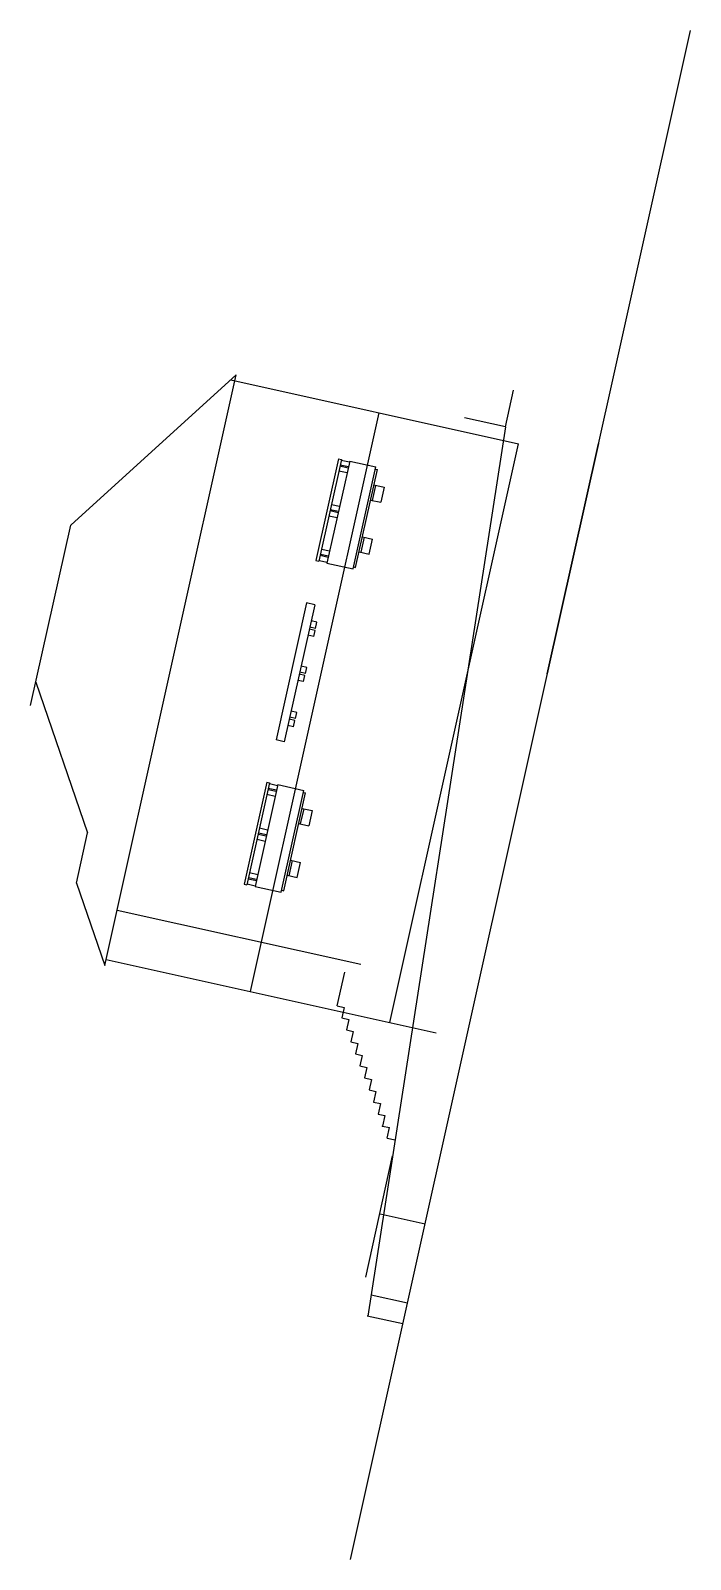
# Model space of a CAD drawing. Header units: millimetres. Extents: x 1778 to 2471, y 1406 to 1876.
# Drawn here: x 1932 to 1947.78, y 1499.81 to 1536.41 of the extents above; entities that cross this region are included whole.
import ezdxf

# ---------------------------------------------------------------- set-up
doc = ezdxf.new("R2010")
doc.units = ezdxf.units.MM

msp = doc.modelspace()

# ---------------------------------------------------------------- linework, layer by layer
for p, q in [((1939.645, 1499.811), (1947.776, 1536.406)), ((1936.91, 1528.164), (1932.955, 1524.564)), ((1933.768, 1514.026), (1936.91, 1528.164)), ((1936.781, 1528.047), (1943.663, 1526.517)), ((1943.353, 1526.92), (1943.549, 1527.8)), ((1937.256, 1513.404), (1940.335, 1527.257)), ((1943.353, 1526.92), (1942.377, 1527.137)), ((1943.353, 1526.92), (1940.061, 1505.634)), ((1940.585, 1512.664), (1943.663, 1526.517)), ((1944.353, 1521.009), (1945.577, 1526.524)), ((1944.355, 1521.008), (1945.58, 1526.524)), ((1944.355, 1521.008), (1945.58, 1526.524)), ((1944.357, 1521.008), (1945.583, 1526.523)), ((1939.363, 1526.158), (1938.821, 1523.718)), ((1939.431, 1526.143), (1938.889, 1523.703)), ((1939.627, 1526.1), (1939.084, 1523.659)), ((1939.363, 1526.158), (1939.431, 1526.143)), ((1939.427, 1526.124), (1939.622, 1526.08)), ((1939.627, 1526.1), (1940.251, 1525.961)), ((1939.564, 1525.817), (1939.369, 1525.86)), ((1939.59, 1525.934), (1939.395, 1525.977)), ((1939.596, 1525.963), (1939.401, 1526.006)), ((1939.709, 1523.52), (1940.251, 1525.961)), ((1939.769, 1523.558), (1940.289, 1525.901)), ((1940.241, 1525.912), (1940.289, 1525.901)), ((1940.176, 1525.158), (1940.256, 1525.519)), ((1940.207, 1525.53), (1940.451, 1525.476)), ((1940.451, 1525.476), (1940.371, 1525.115)), ((1939.359, 1524.894), (1939.164, 1524.937)), ((1939.385, 1525.011), (1939.19, 1525.055)), ((1940.127, 1525.169), (1940.371, 1525.115)), ((1931.996, 1520.249), (1932.955, 1524.564)), ((1939.131, 1524.791), (1939.326, 1524.748)), ((1939.352, 1524.865), (1939.157, 1524.908)), ((1939.9, 1523.918), (1939.98, 1524.28)), ((1939.932, 1524.29), (1940.176, 1524.236)), ((1940.095, 1523.875), (1940.176, 1524.236)), ((1939.115, 1523.796), (1938.92, 1523.839)), ((1939.121, 1523.825), (1938.926, 1523.869)), ((1939.147, 1523.942), (1938.952, 1523.986)), ((1939.851, 1523.929), (1940.095, 1523.875)), ((1938.821, 1523.718), (1938.889, 1523.703)), ((1938.894, 1523.722), (1939.089, 1523.679)), ((1939.084, 1523.659), (1939.709, 1523.52)), ((1939.72, 1523.569), (1939.769, 1523.558)), ((1938.596, 1522.707), (1937.868, 1519.427)), ((1938.792, 1522.664), (1938.063, 1519.384)), ((1938.792, 1522.664), (1938.596, 1522.707)), ((1938.798, 1522.048), (1938.661, 1522.078)), ((1938.809, 1522.097), (1938.672, 1522.127)), ((1938.841, 1522.243), (1938.705, 1522.274)), ((1938.766, 1521.902), (1938.798, 1522.048)), ((1938.809, 1522.097), (1938.841, 1522.243)), ((1938.766, 1521.902), (1938.629, 1521.932)), ((1938.558, 1520.969), (1938.422, 1521)), ((1938.569, 1521.018), (1938.433, 1521.048)), ((1938.602, 1521.164), (1938.465, 1521.195)), ((1938.526, 1520.823), (1938.558, 1520.969)), ((1938.569, 1521.018), (1938.602, 1521.164)), ((1932.121, 1520.811), (1933.358, 1517.205)), ((1938.526, 1520.823), (1938.389, 1520.853)), ((1938.319, 1519.891), (1938.182, 1519.921)), ((1938.33, 1519.939), (1938.193, 1519.97)), ((1938.362, 1520.086), (1938.225, 1520.116)), ((1938.286, 1519.744), (1938.319, 1519.891)), ((1938.33, 1519.939), (1938.362, 1520.086)), ((1938.063, 1519.384), (1937.868, 1519.427)), ((1938.286, 1519.744), (1938.15, 1519.774)), ((1937.643, 1518.417), (1937.101, 1515.977)), ((1937.711, 1518.402), (1937.169, 1515.961)), ((1937.907, 1518.358), (1937.364, 1515.918)), ((1937.643, 1518.417), (1937.711, 1518.402)), ((1937.707, 1518.382), (1937.902, 1518.339)), ((1937.907, 1518.358), (1938.531, 1518.22)), ((1937.844, 1518.075), (1937.648, 1518.119)), ((1937.87, 1518.193), (1937.674, 1518.236)), ((1937.876, 1518.222), (1937.681, 1518.265)), ((1937.989, 1515.779), (1938.531, 1518.22)), ((1938.049, 1515.817), (1938.569, 1518.16)), ((1938.52, 1518.171), (1938.569, 1518.16)), ((1938.455, 1517.417), (1938.536, 1517.778)), ((1938.487, 1517.789), (1938.731, 1517.735)), ((1938.731, 1517.735), (1938.651, 1517.374)), ((1937.665, 1517.27), (1937.469, 1517.313)), ((1938.407, 1517.428), (1938.651, 1517.374)), ((1933.091, 1516.001), (1933.358, 1517.205)), ((1937.411, 1517.05), (1937.606, 1517.006)), ((1937.632, 1517.124), (1937.437, 1517.167)), ((1937.639, 1517.153), (1937.443, 1517.196)), ((1938.18, 1516.177), (1938.26, 1516.538)), ((1938.211, 1516.549), (1938.455, 1516.495)), ((1937.427, 1516.201), (1937.232, 1516.244)), ((1938.131, 1516.188), (1938.375, 1516.134)), ((1938.375, 1516.134), (1938.455, 1516.495)), ((1933.091, 1516.001), (1933.768, 1514.026)), ((1937.101, 1515.977), (1937.169, 1515.961)), ((1937.173, 1515.981), (1937.369, 1515.938)), ((1937.395, 1516.055), (1937.199, 1516.098)), ((1937.401, 1516.084), (1937.206, 1516.127)), ((1937.364, 1515.918), (1937.989, 1515.779)), ((1938, 1515.828), (1938.049, 1515.817)), ((1934.063, 1515.353), (1939.894, 1514.057)), ((1933.801, 1514.172), (1941.697, 1512.417)), ((1939.331, 1513.061), (1939.51, 1513.866)), ((1939.331, 1513.061), (1939.496, 1513.025)), ((1939.496, 1513.025), (1939.44, 1512.773)), ((1939.44, 1512.773), (1939.604, 1512.737)), ((1939.604, 1512.737), (1939.548, 1512.486)), ((1939.548, 1512.486), (1939.712, 1512.449)), ((1939.712, 1512.449), (1939.657, 1512.198)), ((1939.657, 1512.198), (1939.821, 1512.162)), ((1939.821, 1512.162), (1939.765, 1511.911)), ((1939.765, 1511.911), (1939.929, 1511.874)), ((1939.929, 1511.874), (1939.873, 1511.623)), ((1939.873, 1511.623), (1940.037, 1511.586)), ((1940.037, 1511.586), (1939.982, 1511.335)), ((1939.982, 1511.335), (1940.146, 1511.299)), ((1940.146, 1511.299), (1940.09, 1511.048)), ((1940.09, 1511.048), (1940.254, 1511.011)), ((1940.254, 1511.011), (1940.198, 1510.76)), ((1940.198, 1510.76), (1940.363, 1510.724)), ((1940.363, 1510.724), (1940.307, 1510.472)), ((1940.307, 1510.472), (1940.471, 1510.436)), ((1940.471, 1510.436), (1940.415, 1510.185)), ((1940.415, 1510.185), (1940.579, 1510.148)), ((1940.524, 1509.897), (1940.579, 1510.148)), ((1940.524, 1509.897), (1940.714, 1509.855)), ((1940.01, 1506.57), (1940.655, 1509.473)), ((1941.429, 1507.838), (1940.355, 1508.077)), ((1941.007, 1505.942), (1940.138, 1506.135)), ((1940.897, 1505.448), (1940.048, 1505.637))]:
    msp.add_line(p, q)
msp.add_point((1940.415, 1510.185))

doc.saveas('drawing.dxf')
